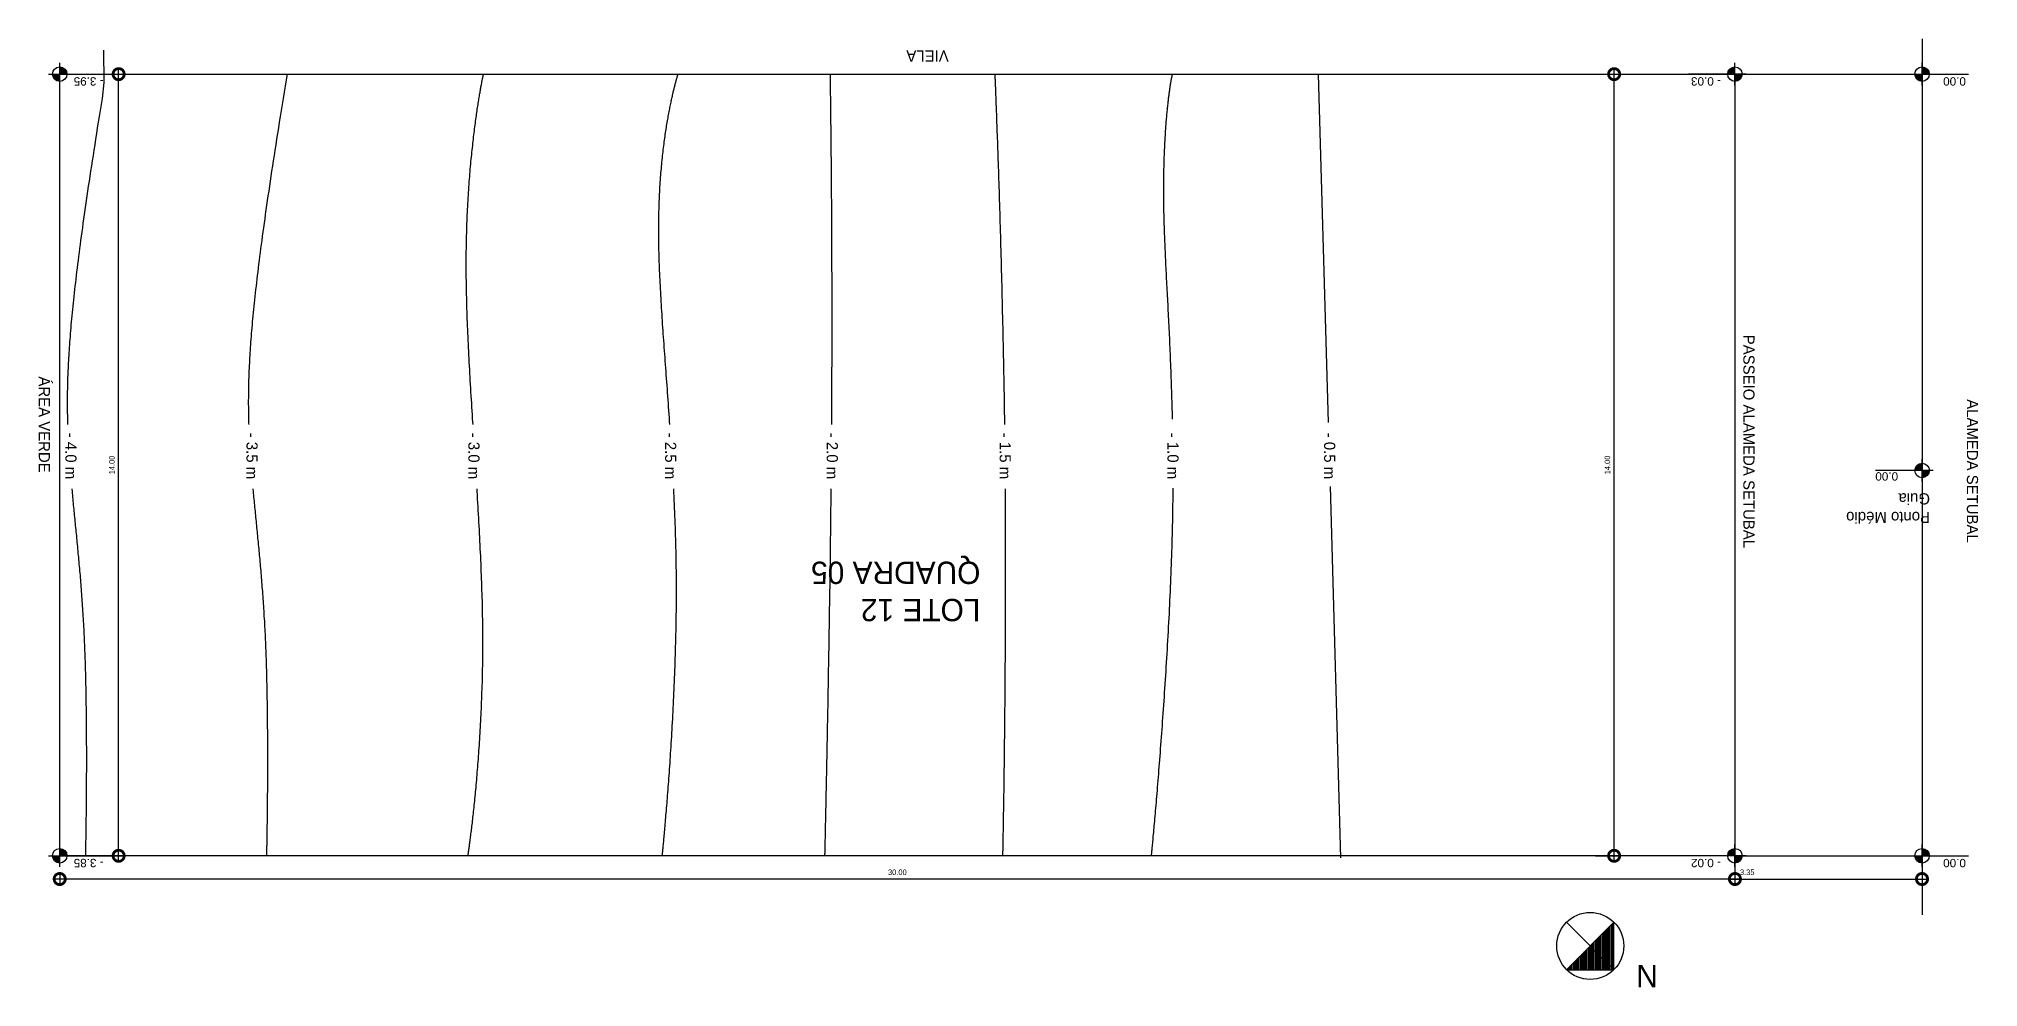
# Model space of a CAD drawing. Header units: millimetres. Extents: x 92.2 to 172.4, y 6.8 to 63.1.
# Drawn here: x 129.86 to 164.59, y 46.14 to 63.12 of the extents above; entities that cross this region are included whole.
import ezdxf

# ---------------------------------------------------------------- set-up
doc = ezdxf.new("R2010")
doc.units = ezdxf.units.MM
doc.linetypes.add('LIN0', pattern=[0])
for name, color, linetype in [('COTA', 2, 'Continuous'), ('COTAS', 1, 'Continuous'), ('HATCH', 7, 'LIN0'), ('pisos ext', 1, 'Continuous'), ('TERRENO', 4, 'Continuous'), ('Texto', 7, 'Continuous')]:
    doc.layers.add(name, color=color, linetype=linetype)
doc.styles.add('ROMANS', font='C-ACENTO.SHX')
doc.dimstyles.new('EXEC 100', dxfattribs={"dimscale": 0, "dimtxt": 0.1, "dimasz": 0.4, "dimexe": 0.1, "dimexo": 0.1, "dimgap": 0.05, "dimtad": 0, "dimzin": 1, "dimdsep": 46, "dimtxsty": 'ROMANS', "dimblk1": 'DOTSMALL', "dimblk2": 'DOTSMALL', "dimsah": 1, "dimcen": 0.12, "dimdle": 0.1, "dimclrd": 1, "dimclre": 1, "dimclrt": 2, "dimadec": 0, "dimazin": 0, "dimtfac": 0.15, "dimtofl": 0, "dimtmove": 0, "dimatfit": 3, "dimldrblk": 'DOTSMALL', "dimfxl": 1, "dimtvp": 1.2, "dimtolj": 1, "dimtzin": 1, "dimarcsym": 0})

msp = doc.modelspace()

# ---------------------------------------------------------------- texts
at = {"layer": 'COTAS', "linetype": 'Continuous', "char_height": 0.15, "rotation": 180}
for s, insert, width, attachment_point in [('{\\fArial|b0|i0|c0|p34;- 3.95}', (131.023, 62.284), 0.6716, 1), ('{\\fArial|b0|i0|c0|p34;- 0.03}', (159.45, 62.284), 0.6716, 3), ('{\\fArial|b0|i0|c0|p34;0.00}', (164.373, 62.284), 0.6716, 1), ('{\\fArial|b0|i0|c0|p34;   0.00}', (163.333, 55.209), 2.1511, 1), ('{\\fArial|b0|i0|c0|p34;- 3.85}', (131.023, 48.284), 0.6716, 1), ('{\\fArial|b0|i0|c0|p34;- 0.02}', (159.45, 48.284), 0.6716, 3), ('{\\fArial|b0|i0|c0|p34;0.00}', (164.373, 48.284), 0.6716, 1)]:
    msp.add_mtext(s, dxfattribs=dict(at, insert=insert, width=width, attachment_point=attachment_point))
at = {"layer": 'Texto', "linetype": 'Continuous', "attachment_point": 1}
for s, insert, char_height, width, rotation in [('{\\fZapfHumnst BT|b0|i0|c0|p34;VIELA}', (146.157, 62.713), 0.2, 11.1941, 180), ('{\\fZapfHumnst BT|b0|i0|c0|p34;PASSEIO ALAMEDA SETUBAL}', (160.587, 57.821), 0.2, 11.1941, 270), ('{\\fZapfHumnst BT|b0|i0|c0|p34;ÁREA VERDE}', (130.062, 57.075), 0.2, 11.1941, 270), ('{\\fZapfHumnst BT|b0|i0|c0|p34;ALAMEDA SETUBAL}', (164.59, 56.667), 0.2, 11.1941, 270), ('{\\fZapfHumnst BT|b0|i0|c0|p34;- 4.0 m}', (130.538, 56.067), 0.2, 11.1941, 270), ('{\\fZapfHumnst BT|b0|i0|c0|p34;- 3.5 m}', (133.781, 56.067), 0.2, 11.1941, 270), ('{\\fZapfHumnst BT|b0|i0|c0|p34;- 3.0 m}', (137.755, 56.067), 0.2, 11.1941, 270), ('{\\fZapfHumnst BT|b0|i0|c0|p34;- 2.5 m}', (141.278, 56.067), 0.2, 11.1941, 270), ('{\\fZapfHumnst BT|b0|i0|c0|p34;- 2.0 m}', (144.172, 56.067), 0.2, 11.1941, 270), ('{\\fZapfHumnst BT|b0|i0|c0|p34;- 1.5 m}', (147.269, 56.067), 0.2, 11.1941, 270), ('{\\fZapfHumnst BT|b0|i0|c0|p34;- 1.0 m}', (150.274, 56.067), 0.2, 11.1941, 270), ('{\\fZapfHumnst BT|b0|i0|c0|p34;- 0.5 m}', (153.079, 56.067), 0.2, 11.1941, 270), ('{\\fZapfHumnst BT|b0|i0|c0|p34;Ponto Médio\\PGuia}', (163.73, 54.449), 0.2, 2.0352, 180), ('{\\fZapfHumnst BT|b0|i0|c0|p34;LOTE 12\\PQUADRA 05}', (146.724, 52.691), 0.4, 3.71303, 180), ('{\\fZapfHumnst BT|b0|i0|c0|p34;N}', (158.855, 46.135), 0.4, 3.71303, 180)]:
    msp.add_mtext(s, dxfattribs=dict(at, insert=insert, char_height=char_height, width=width, rotation=rotation))

# ---------------------------------------------------------------- blocks, each defined once
blk = doc.blocks.new('_DOTSMALL')
at = {"color": 0, "linetype": 'ByBlock', "const_width": 0.5}
blk.add_lwpolyline([(-0.0625, 0, 1), (0.0625, 0, 1)], format="xyb", close=True, dxfattribs=at)
blk = doc.blocks.new('*D15')
at = {"layer": 'COTA', "color": 1, "linetype": 'Continuous', "lineweight": -2, "transparency": 16777216}
for p, q in [((160.237, 48.389), (160.237, 47.973)), ((160.337, 48.073), (130.137, 48.073)), ((130.237, 48.189), (130.237, 47.973))]:
    blk.add_line(p, q, dxfattribs=at)
at = {"layer": 'Defpoints', "color": 0, "linetype": 'Continuous', "transparency": 16777216}
for p in [(130.237, 48.289), (160.237, 48.489), (130.237, 48.073)]:
    blk.add_point(p, dxfattribs=at)
at = {"layer": 'COTA', "color": 1, "linetype": 'Continuous', "lineweight": -2, "transparency": 16777216, "xscale": 0.4, "yscale": 0.4, "zscale": 0.4, "rotation": 180}
blk.add_blockref('_DOTSMALL', (130.237, 48.073), dxfattribs=at)
at = {"layer": 'COTA', "color": 1, "linetype": 'Continuous', "lineweight": -2, "transparency": 16777216, "xscale": 0.4, "yscale": 0.4, "zscale": 0.4}
blk.add_blockref('_DOTSMALL', (160.237, 48.073), dxfattribs=at)
at = {"layer": 'COTA', "color": 2, "linetype": 'Continuous', "transparency": 16777216, "insert": (145.237, 48.193), "char_height": 0.1, "attachment_point": 5, "style": 'ROMANS'}
blk.add_mtext('\\A1;30.00', dxfattribs=at)
blk = doc.blocks.new('*D16')
at = {"layer": 'COTA', "color": 1, "linetype": 'Continuous', "lineweight": -2, "transparency": 16777216}
for p, q in [((131.292, 48.389), (131.292, 62.589)), ((130.337, 62.489), (131.392, 62.489)), ((130.337, 48.489), (131.392, 48.489))]:
    blk.add_line(p, q, dxfattribs=at)
at = {"layer": 'Defpoints', "color": 0, "linetype": 'Continuous', "transparency": 16777216}
for p in [(130.237, 62.489), (131.292, 62.489), (130.237, 48.489)]:
    blk.add_point(p, dxfattribs=at)
at = {"layer": 'COTA', "color": 1, "linetype": 'Continuous', "lineweight": -2, "transparency": 16777216, "xscale": 0.4, "yscale": 0.4, "zscale": 0.4}
for p, rotation in [((131.292, 62.489), 90), ((131.292, 48.489), 270)]:
    blk.add_blockref('_DOTSMALL', p, dxfattribs=dict(at, rotation=rotation))
at = {"layer": 'COTA', "color": 2, "linetype": 'Continuous', "transparency": 16777216, "insert": (131.172, 55.489), "char_height": 0.1, "attachment_point": 5, "rotation": 90, "style": 'ROMANS'}
blk.add_mtext('\\A1;14.00', dxfattribs=at)
blk = doc.blocks.new('*D17')
at = {"layer": 'Defpoints', "color": 0, "linetype": 'Continuous', "transparency": 16777216}
for p in [(160.237, 48.489), (163.587, 48.489), (163.587, 48.073)]:
    blk.add_point(p, dxfattribs=at)
at = {"layer": 'HATCH', "color": 1, "linetype": 'Continuous', "lineweight": -2, "transparency": 16777216}
for p, q in [((160.237, 48.389), (160.237, 47.973)), ((163.587, 48.389), (163.587, 47.973)), ((160.137, 48.073), (163.687, 48.073))]:
    blk.add_line(p, q, dxfattribs=at)
at = {"layer": 'HATCH', "color": 1, "linetype": 'Continuous', "lineweight": -2, "transparency": 16777216, "xscale": 0.4, "yscale": 0.4, "zscale": 0.4, "rotation": 180}
blk.add_blockref('_DOTSMALL', (160.237, 48.073), dxfattribs=at)
at = {"layer": 'HATCH', "color": 1, "linetype": 'Continuous', "lineweight": -2, "transparency": 16777216, "xscale": 0.4, "yscale": 0.4, "zscale": 0.4}
blk.add_blockref('_DOTSMALL', (163.587, 48.073), dxfattribs=at)
at = {"layer": 'HATCH', "color": 2, "linetype": 'Continuous', "transparency": 16777216, "insert": (160.457, 48.193), "char_height": 0.1, "attachment_point": 5, "style": 'ROMANS'}
blk.add_mtext('\\A1;3.35', dxfattribs=at)
blk = doc.blocks.new('*D18')
at = {"layer": 'COTA', "color": 1, "linetype": 'Continuous', "lineweight": -2, "transparency": 16777216}
for p, q in [((158.073, 48.389), (158.073, 62.589)), ((157.737, 62.489), (158.173, 62.489)), ((157.737, 48.489), (158.173, 48.489))]:
    blk.add_line(p, q, dxfattribs=at)
at = {"layer": 'Defpoints', "color": 0, "linetype": 'Continuous', "transparency": 16777216}
for p in [(157.637, 62.489), (158.073, 62.489), (157.637, 48.489)]:
    blk.add_point(p, dxfattribs=at)
at = {"layer": 'COTA', "color": 1, "linetype": 'Continuous', "lineweight": -2, "transparency": 16777216, "xscale": 0.4, "yscale": 0.4, "zscale": 0.4}
for p, rotation in [((158.073, 62.489), 90), ((158.073, 48.489), 270)]:
    blk.add_blockref('_DOTSMALL', p, dxfattribs=dict(at, rotation=rotation))
at = {"layer": 'COTA', "color": 2, "linetype": 'Continuous', "transparency": 16777216, "insert": (157.953, 55.489), "char_height": 0.1, "attachment_point": 5, "rotation": 90, "style": 'ROMANS'}
blk.add_mtext('\\A1;14.00', dxfattribs=at)

# ---------------------------------------------------------------- dimensions: what is measured, and where the dimension line sits
at = {"layer": 'COTA', "linetype": 'Continuous'}
for base, p1, p2, angle, picture, middle in [((131.292, 62.489), (130.237, 48.489), (130.237, 62.489), 270, '*D16', (131.292, 55.489)), ((130.237, 48.073), (160.237, 48.489), (130.237, 48.289), 180, '*D15', (145.237, 48.073))]:
    dim = msp.add_linear_dim(base=base, p1=p1, p2=p2, angle=angle, dimstyle='EXEC 100', override={"dimscale": 1}, dxfattribs=at)
    dim.commit()
    dim.dimension.update_dxf_attribs({"geometry": picture, "text_midpoint": middle, "dimtype": 160})
dim = msp.add_linear_dim(base=(158.073, 62.489), p1=(157.637, 48.489), p2=(157.637, 62.489), angle=270, dimstyle='EXEC 100', override={"dimscale": 1}, dxfattribs=at)
dim.commit()
dim.dimension.update_dxf_attribs({"geometry": '*D18', "text_midpoint": (157.953, 55.489)})
at = {"layer": 'HATCH', "linetype": 'Continuous'}
dim = msp.add_linear_dim(base=(163.587, 48.073), p1=(160.237, 48.489), p2=(163.587, 48.489), angle=180, dimstyle='EXEC 100', override={"dimscale": 1, "dimtmove": 1}, dxfattribs=at)
dim.commit()
dim.dimension.update_dxf_attribs({"geometry": '*D17', "text_midpoint": (160.457, 48.073), "dimtype": 160})

# ---------------------------------------------------------------- hatches: boundary and pattern name
h = msp.add_hatch()
h.set_pattern_fill('ANSI31', color=256, scale=0.2, angle=225, style=0)
h.set_pattern_definition([(270, (401.318058, 23.871828), (0.025, -7e-18), [])])
h.paths.add_polyline_path([(157.221, 46.449), (158.07, 46.449), (157.645, 46.874)])
h.paths.add_polyline_path([(158.07, 46.449), (158.07, 47.298), (157.645, 46.874)])
at = {"layer": 'COTAS', "linetype": 'Continuous'}
h = msp.add_hatch(color=7, dxfattribs=at)
h.paths.add_polyline_path([(130.237, 62.359, -0.414214), (130.107, 62.489), (130.237, 62.489)])
h.paths.add_polyline_path([(130.367, 62.489), (130.237, 62.489), (130.237, 62.619, -0.414214)])
h = msp.add_hatch(color=7, dxfattribs=at)
h.paths.add_polyline_path([(160.237, 62.359, 0.414214), (160.367, 62.489), (160.237, 62.489)])
h.paths.add_polyline_path([(160.107, 62.489), (160.237, 62.489), (160.237, 62.619, 0.414214)])
h = msp.add_hatch(color=7, dxfattribs=at)
h.paths.add_polyline_path([(163.587, 62.359, -0.414214), (163.457, 62.489), (163.587, 62.489)])
h.paths.add_polyline_path([(163.717, 62.489), (163.587, 62.489), (163.587, 62.619, -0.414214)])
h = msp.add_hatch(color=7, dxfattribs=at)
h.paths.add_polyline_path([(163.588, 55.26, 0.414214), (163.718, 55.39), (163.588, 55.39)])
h.paths.add_polyline_path([(163.458, 55.39), (163.588, 55.39), (163.588, 55.52, 0.414214)])
h = msp.add_hatch(color=7, dxfattribs=at)
h.paths.add_polyline_path([(130.237, 48.359, -0.414214), (130.107, 48.489), (130.237, 48.489)])
h.paths.add_polyline_path([(130.367, 48.489), (130.237, 48.489), (130.237, 48.619, -0.414214)])
h = msp.add_hatch(color=7, dxfattribs=at)
h.paths.add_polyline_path([(160.237, 48.359, 0.414214), (160.367, 48.489), (160.237, 48.489)])
h.paths.add_polyline_path([(160.107, 48.489), (160.237, 48.489), (160.237, 48.619, 0.414214)])
h = msp.add_hatch(color=7, dxfattribs=at)
h.paths.add_polyline_path([(163.587, 48.359, -0.414214), (163.457, 48.489), (163.587, 48.489)])
h.paths.add_polyline_path([(163.717, 48.489), (163.587, 48.489), (163.587, 48.619, -0.414214)])

# ---------------------------------------------------------------- linework, layer by layer
for p, q in [((130.237, 62.489), (130.237, 62.689)), ((160.237, 62.489), (160.237, 62.689)), ((163.587, 62.489), (163.587, 62.689)), ((130.037, 62.489), (131.069, 62.489)), ((130.237, 62.289), (130.237, 62.489)), ((160.437, 62.489), (159.405, 62.489)), ((160.237, 62.289), (160.237, 62.489)), ((163.387, 62.489), (164.419, 62.489)), ((163.587, 62.289), (163.587, 62.489)), ((163.588, 55.39), (163.588, 55.59)), ((163.788, 55.39), (162.756, 55.39)), ((163.588, 55.19), (163.588, 55.39)), ((130.237, 48.489), (130.237, 48.689)), ((160.237, 48.489), (160.237, 48.689)), ((163.587, 48.489), (163.587, 48.689)), ((130.037, 48.489), (131.069, 48.489)), ((130.237, 48.289), (130.237, 48.489)), ((160.437, 48.489), (159.405, 48.489)), ((160.237, 48.289), (160.237, 48.489)), ((163.387, 48.489), (164.419, 48.489)), ((163.587, 48.289), (163.587, 48.489))]:
    msp.add_line(p, q, dxfattribs=at)
at = {"layer": 'COTAS', "color": 1, "linetype": 'Continuous'}
for centre in [(130.237, 62.489), (160.237, 62.489), (163.587, 62.489), (163.588, 55.39), (130.237, 48.489), (160.237, 48.489), (163.587, 48.489)]:
    msp.add_circle(centre, 0.13, dxfattribs=at)
at = {"layer": 'HATCH', "linetype": 'Continuous'}
for points in [[(130.384, 56.213), (130.383, 56.236), (130.382, 56.273), (130.381, 56.31), (130.38, 56.347), (130.38, 56.384), (130.379, 56.421), (130.379, 56.459), (130.378, 56.496), (130.378, 56.534), (130.378, 56.573), (130.378, 56.611), (130.378, 56.65), (130.378, 56.688), (130.378, 56.728), (130.378, 56.767), (130.379, 56.807), (130.38, 56.847), (130.38, 56.888), (130.381, 56.928), (130.382, 56.969), (130.383, 57.011), (130.385, 57.053), (130.386, 57.095), (130.388, 57.138), (130.39, 57.181), (130.392, 57.225), (130.394, 57.269), (130.396, 57.314), (130.398, 57.359), (130.401, 57.405), (130.403, 57.451), (130.406, 57.498), (130.409, 57.545), (130.413, 57.593), (130.416, 57.641), (130.419, 57.69), (130.423, 57.74), (130.427, 57.79), (130.431, 57.841), (130.435, 57.893), (130.44, 57.945), (130.444, 57.998), (130.449, 58.051), (130.454, 58.106), (130.459, 58.161), (130.465, 58.217), (130.47, 58.273), (130.476, 58.331), (130.482, 58.389), (130.488, 58.448), (130.495, 58.507), (130.501, 58.568), (130.508, 58.629), (130.515, 58.692), (130.523, 58.755), (130.53, 58.819), (130.538, 58.884), (130.546, 58.95), (130.554, 59.016), (130.562, 59.084), (130.571, 59.153), (130.58, 59.223), (130.589, 59.293), (130.598, 59.365), (130.608, 59.438), (130.617, 59.511), (130.628, 59.586), (130.638, 59.662), (130.648, 59.739), (130.659, 59.817), (130.67, 59.896), (130.682, 59.976), (130.693, 60.058), (130.705, 60.14), (130.717, 60.224), (130.73, 60.309), (130.742, 60.395), (130.755, 60.482), (130.768, 60.571), (130.782, 60.66), (130.796, 60.751), (130.81, 60.844), (130.824, 60.937), (130.839, 61.032), (130.853, 61.128), (130.869, 61.225), (130.884, 61.324), (130.9, 61.424), (130.916, 61.526), (130.932, 61.629), (130.949, 61.733), (130.966, 61.839), (130.983, 61.946), (131.001, 62.054), (131.033, 62.338), (131.028, 62.916)], [(133.627, 56.213), (133.626, 56.236), (133.625, 56.273), (133.624, 56.31), (133.623, 56.347), (133.622, 56.384), (133.622, 56.421), (133.621, 56.459), (133.621, 56.496), (133.621, 56.534), (133.62, 56.573), (133.62, 56.611), (133.62, 56.65), (133.621, 56.688), (133.621, 56.728), (133.621, 56.767), (133.622, 56.807), (133.622, 56.847), (133.623, 56.888), (133.624, 56.928), (133.625, 56.969), (133.626, 57.011), (133.628, 57.053), (133.629, 57.095), (133.631, 57.138), (133.632, 57.181), (133.634, 57.225), (133.636, 57.269), (133.639, 57.314), (133.641, 57.359), (133.644, 57.405), (133.646, 57.451), (133.649, 57.498), (133.652, 57.545), (133.655, 57.593), (133.659, 57.641), (133.662, 57.69), (133.666, 57.74), (133.67, 57.79), (133.674, 57.841), (133.678, 57.893), (133.683, 57.945), (133.687, 57.998), (133.692, 58.051), (133.697, 58.106), (133.702, 58.161), (133.708, 58.217), (133.713, 58.273), (133.719, 58.331), (133.725, 58.389), (133.731, 58.448), (133.738, 58.507), (133.744, 58.568), (133.751, 58.629), (133.758, 58.692), (133.765, 58.755), (133.773, 58.819), (133.781, 58.884), (133.788, 58.95), (133.797, 59.016), (133.805, 59.084), (133.814, 59.153), (133.822, 59.223), (133.832, 59.293), (133.841, 59.365), (133.85, 59.438), (133.86, 59.511), (133.87, 59.586), (133.881, 59.662), (133.891, 59.739), (133.902, 59.817), (133.913, 59.896), (133.924, 59.976), (133.936, 60.058), (133.948, 60.14), (133.96, 60.224), (133.972, 60.309), (133.985, 60.395), (133.998, 60.482), (134.011, 60.571), (134.025, 60.66), (134.038, 60.751), (134.052, 60.844), (134.067, 60.937), (134.081, 61.032), (134.096, 61.128), (134.111, 61.225), (134.127, 61.324), (134.143, 61.424), (134.159, 61.526), (134.175, 61.629), (134.192, 61.733), (134.209, 61.839), (134.226, 61.946), (134.244, 62.054), (134.261, 62.164), (134.28, 62.276), (134.298, 62.389), (134.315, 62.489)], [(137.638, 56.213), (137.635, 56.254), (137.631, 56.322), (137.626, 56.39), (137.622, 56.458), (137.618, 56.526), (137.614, 56.594), (137.61, 56.661), (137.606, 56.729), (137.602, 56.796), (137.598, 56.863), (137.594, 56.93), (137.59, 56.997), (137.586, 57.064), (137.582, 57.131), (137.579, 57.197), (137.575, 57.263), (137.572, 57.329), (137.568, 57.395), (137.565, 57.461), (137.562, 57.526), (137.558, 57.591), (137.555, 57.657), (137.552, 57.721), (137.549, 57.786), (137.547, 57.85), (137.544, 57.914), (137.541, 57.978), (137.539, 58.042), (137.536, 58.105), (137.534, 58.168), (137.532, 58.231), (137.53, 58.294), (137.528, 58.356), (137.526, 58.418), (137.525, 58.48), (137.523, 58.541), (137.522, 58.603), (137.521, 58.663), (137.52, 58.724), (137.519, 58.784), (137.518, 58.844), (137.518, 58.904), (137.517, 58.963), (137.517, 59.022), (137.517, 59.08), (137.517, 59.138), (137.517, 59.196), (137.518, 59.254), (137.518, 59.311), (137.519, 59.368), (137.52, 59.424), (137.521, 59.48), (137.522, 59.535), (137.523, 59.591), (137.525, 59.645), (137.526, 59.7), (137.528, 59.754), (137.53, 59.807), (137.532, 59.861), (137.534, 59.914), (137.536, 59.966), (137.539, 60.018), (137.541, 60.069), (137.544, 60.121), (137.547, 60.171), (137.55, 60.222), (137.552, 60.271), (137.555, 60.321), (137.559, 60.37), (137.562, 60.418), (137.565, 60.466), (137.568, 60.514), (137.572, 60.561), (137.575, 60.608), (137.579, 60.654), (137.583, 60.7), (137.587, 60.745), (137.59, 60.79), (137.594, 60.834), (137.598, 60.878), (137.602, 60.921), (137.606, 60.964), (137.61, 61.006), (137.615, 61.048), (137.619, 61.089), (137.623, 61.13), (137.627, 61.17), (137.632, 61.21), (137.636, 61.249), (137.64, 61.288), (137.645, 61.326), (137.649, 61.364), (137.654, 61.401), (137.658, 61.437), (137.662, 61.473), (137.667, 61.509), (137.671, 61.544), (137.676, 61.578), (137.68, 61.612), (137.685, 61.645), (137.689, 61.678), (137.694, 61.71), (137.698, 61.741), (137.702, 61.772), (137.707, 61.802), (137.711, 61.832), (137.715, 61.861), (137.72, 61.89), (137.724, 61.918), (137.728, 61.945), (137.732, 61.972), (137.736, 61.998), (137.741, 62.023), (137.745, 62.048), (137.749, 62.072), (137.752, 62.096), (137.756, 62.119), (137.76, 62.141), (137.764, 62.163), (137.767, 62.184), (137.771, 62.204), (137.774, 62.224), (137.778, 62.243), (137.781, 62.262), (137.784, 62.279), (137.788, 62.296), (137.791, 62.313), (137.794, 62.329), (137.796, 62.344), (137.799, 62.358), (137.802, 62.372), (137.804, 62.385), (137.807, 62.397), (137.809, 62.409), (137.811, 62.42), (137.813, 62.43), (137.815, 62.439), (137.817, 62.448), (137.818, 62.456), (137.82, 62.463), (137.821, 62.47), (137.823, 62.476), (137.824, 62.481), (137.824, 62.485), (137.825, 62.489)], [(141.163, 56.213), (141.159, 56.269), (141.155, 56.335), (141.15, 56.4), (141.146, 56.465), (141.141, 56.53), (141.136, 56.594), (141.132, 56.658), (141.127, 56.722), (141.122, 56.786), (141.118, 56.85), (141.113, 56.913), (141.108, 56.976), (141.104, 57.039), (141.099, 57.102), (141.095, 57.165), (141.09, 57.227), (141.086, 57.289), (141.081, 57.351), (141.077, 57.412), (141.072, 57.473), (141.068, 57.534), (141.063, 57.595), (141.059, 57.656), (141.055, 57.716), (141.05, 57.776), (141.046, 57.835), (141.042, 57.895), (141.038, 57.954), (141.034, 58.013), (141.03, 58.072), (141.026, 58.13), (141.023, 58.188), (141.019, 58.246), (141.015, 58.303), (141.012, 58.36), (141.009, 58.417), (141.005, 58.474), (141.002, 58.53), (140.999, 58.586), (140.996, 58.642), (140.993, 58.697), (140.99, 58.753), (140.988, 58.807), (140.985, 58.862), (140.983, 58.916), (140.98, 58.97), (140.978, 59.023), (140.976, 59.077), (140.974, 59.13), (140.972, 59.182), (140.971, 59.234), (140.969, 59.286), (140.968, 59.338), (140.967, 59.389), (140.966, 59.44), (140.965, 59.49), (140.964, 59.541), (140.964, 59.59), (140.964, 59.64), (140.963, 59.689), (140.963, 59.738), (140.964, 59.786), (140.964, 59.834), (140.965, 59.882), (140.965, 59.929), (140.966, 59.976), (140.967, 60.023), (140.969, 60.069), (140.97, 60.115), (140.971, 60.161), (140.973, 60.206), (140.975, 60.25), (140.977, 60.295), (140.979, 60.339), (140.981, 60.382), (140.984, 60.426), (140.986, 60.468), (140.989, 60.511), (140.992, 60.553), (140.995, 60.594), (140.998, 60.636), (141.001, 60.677), (141.004, 60.717), (141.008, 60.757), (141.011, 60.797), (141.015, 60.836), (141.018, 60.875), (141.022, 60.913), (141.026, 60.951), (141.03, 60.989), (141.034, 61.026), (141.038, 61.063), (141.042, 61.099), (141.046, 61.135), (141.05, 61.171), (141.055, 61.206), (141.059, 61.24), (141.064, 61.275), (141.068, 61.309), (141.073, 61.342), (141.077, 61.375), (141.082, 61.407), (141.087, 61.439), (141.092, 61.471), (141.096, 61.502), (141.101, 61.533), (141.106, 61.563), (141.111, 61.593), (141.116, 61.623), (141.121, 61.652), (141.126, 61.68), (141.131, 61.708), (141.135, 61.736), (141.14, 61.763), (141.145, 61.79), (141.15, 61.816), (141.155, 61.842), (141.16, 61.867), (141.165, 61.892), (141.17, 61.916), (141.175, 61.94), (141.179, 61.964), (141.184, 61.987), (141.189, 62.009), (141.194, 62.031), (141.198, 62.053), (141.203, 62.074), (141.208, 62.094), (141.212, 62.114), (141.217, 62.134), (141.221, 62.153), (141.225, 62.172), (141.23, 62.19), (141.234, 62.207), (141.238, 62.224), (141.242, 62.241), (141.246, 62.257), (141.25, 62.273), (141.254, 62.288), (141.258, 62.302), (141.261, 62.317), (141.265, 62.33), (141.268, 62.343), (141.272, 62.356), (141.275, 62.368), (141.278, 62.379), (141.281, 62.39), (141.284, 62.401), (141.287, 62.411), (141.289, 62.42), (141.292, 62.429), (141.294, 62.438), (141.297, 62.445), (141.299, 62.453), (141.301, 62.46), (141.303, 62.466), (141.304, 62.471), (141.306, 62.477), (141.307, 62.481), (141.309, 62.485), (141.31, 62.489)], [(144.062, 56.213), (144.062, 56.278), (144.063, 56.381), (144.063, 56.485), (144.064, 56.587), (144.064, 56.69), (144.065, 56.792), (144.065, 56.893), (144.066, 56.994), (144.066, 57.095), (144.066, 57.195), (144.067, 57.295), (144.067, 57.394), (144.067, 57.493), (144.067, 57.591), (144.067, 57.688), (144.067, 57.785), (144.068, 57.882), (144.068, 57.978), (144.068, 58.073), (144.068, 58.168), (144.068, 58.262), (144.067, 58.355), (144.067, 58.448), (144.067, 58.54), (144.067, 58.631), (144.067, 58.722), (144.067, 58.812), (144.067, 58.901), (144.066, 58.989), (144.066, 59.077), (144.066, 59.164), (144.065, 59.25), (144.065, 59.335), (144.065, 59.42), (144.064, 59.503), (144.064, 59.586), (144.064, 59.668), (144.063, 59.749), (144.063, 59.83), (144.062, 59.909), (144.062, 59.987), (144.061, 60.065), (144.061, 60.141), (144.061, 60.217), (144.06, 60.291), (144.06, 60.365), (144.059, 60.438), (144.058, 60.509), (144.058, 60.58), (144.057, 60.649), (144.057, 60.718), (144.056, 60.785), (144.056, 60.852), (144.055, 60.917), (144.055, 60.981), (144.054, 61.044), (144.053, 61.106), (144.053, 61.167), (144.052, 61.226), (144.052, 61.285), (144.051, 61.342), (144.051, 61.398), (144.05, 61.452), (144.049, 61.506), (144.049, 61.558), (144.048, 61.609), (144.048, 61.659), (144.047, 61.707), (144.047, 61.754), (144.046, 61.8), (144.046, 61.845), (144.045, 61.888), (144.045, 61.929), (144.044, 61.97), (144.044, 62.009), (144.043, 62.046), (144.043, 62.082), (144.042, 62.117), (144.042, 62.15), (144.041, 62.182), (144.041, 62.212), (144.041, 62.241), (144.04, 62.268), (144.04, 62.294), (144.039, 62.319), (144.039, 62.341), (144.039, 62.362), (144.039, 62.382), (144.038, 62.4), (144.038, 62.416), (144.038, 62.431), (144.038, 62.444), (144.037, 62.455), (144.037, 62.465), (144.037, 62.473), (144.037, 62.48), (144.037, 62.485), (144.037, 62.488), (144.037, 62.489)], [(147.161, 56.213), (147.16, 56.23), (147.159, 56.333), (147.157, 56.436), (147.156, 56.538), (147.154, 56.641), (147.153, 56.743), (147.151, 56.844), (147.149, 56.946), (147.148, 57.047), (147.146, 57.148), (147.144, 57.248), (147.142, 57.348), (147.14, 57.448), (147.138, 57.547), (147.136, 57.646), (147.134, 57.744), (147.132, 57.842), (147.13, 57.94), (147.128, 58.037), (147.126, 58.133), (147.123, 58.229), (147.121, 58.324), (147.119, 58.419), (147.117, 58.513), (147.114, 58.606), (147.112, 58.699), (147.11, 58.791), (147.107, 58.883), (147.105, 58.974), (147.103, 59.064), (147.1, 59.153), (147.098, 59.242), (147.095, 59.33), (147.093, 59.417), (147.091, 59.503), (147.088, 59.588), (147.086, 59.673), (147.083, 59.756), (147.081, 59.839), (147.078, 59.921), (147.076, 60.002), (147.073, 60.082), (147.071, 60.161), (147.069, 60.239), (147.066, 60.317), (147.064, 60.393), (147.061, 60.468), (147.059, 60.542), (147.057, 60.615), (147.054, 60.687), (147.052, 60.757), (147.05, 60.827), (147.047, 60.896), (147.045, 60.963), (147.043, 61.029), (147.04, 61.094), (147.038, 61.158), (147.036, 61.22), (147.034, 61.281), (147.032, 61.341), (147.03, 61.4), (147.027, 61.457), (147.025, 61.513), (147.023, 61.568), (147.021, 61.621), (147.02, 61.673), (147.018, 61.723), (147.016, 61.772), (147.014, 61.82), (147.012, 61.866), (147.011, 61.911), (147.009, 61.954), (147.007, 61.995), (147.006, 62.036), (147.004, 62.074), (147.003, 62.111), (147.001, 62.146), (147, 62.18), (146.999, 62.212), (146.998, 62.242), (146.996, 62.271), (146.995, 62.298), (146.994, 62.324), (146.993, 62.347), (146.992, 62.369), (146.992, 62.389), (146.991, 62.408), (146.99, 62.424), (146.99, 62.439), (146.989, 62.452), (146.989, 62.463), (146.988, 62.472), (146.988, 62.479), (146.988, 62.484), (146.987, 62.487), (146.987, 62.489)], [(150.165, 56.307), (150.164, 56.366), (150.162, 56.431), (150.161, 56.495), (150.159, 56.559), (150.157, 56.623), (150.155, 56.686), (150.153, 56.749), (150.151, 56.811), (150.149, 56.873), (150.147, 56.935), (150.145, 56.996), (150.143, 57.057), (150.141, 57.118), (150.138, 57.178), (150.136, 57.238), (150.134, 57.298), (150.131, 57.357), (150.129, 57.415), (150.126, 57.474), (150.124, 57.532), (150.121, 57.59), (150.119, 57.647), (150.116, 57.704), (150.114, 57.761), (150.111, 57.817), (150.108, 57.873), (150.106, 57.929), (150.103, 57.984), (150.1, 58.039), (150.097, 58.094), (150.095, 58.148), (150.092, 58.202), (150.089, 58.256), (150.087, 58.309), (150.084, 58.362), (150.081, 58.415), (150.079, 58.467), (150.076, 58.519), (150.073, 58.571), (150.071, 58.622), (150.068, 58.673), (150.065, 58.724), (150.063, 58.774), (150.06, 58.824), (150.058, 58.874), (150.055, 58.923), (150.053, 58.972), (150.05, 59.021), (150.048, 59.069), (150.046, 59.117), (150.043, 59.165), (150.041, 59.212), (150.039, 59.26), (150.037, 59.306), (150.035, 59.353), (150.033, 59.399), (150.031, 59.445), (150.029, 59.491), (150.027, 59.536), (150.025, 59.581), (150.024, 59.626), (150.022, 59.67), (150.02, 59.714), (150.019, 59.758), (150.017, 59.802), (150.016, 59.845), (150.015, 59.888), (150.014, 59.931), (150.013, 59.973), (150.012, 60.015), (150.011, 60.057), (150.01, 60.098), (150.01, 60.14), (150.009, 60.181), (150.008, 60.221), (150.008, 60.262), (150.008, 60.302), (150.008, 60.341), (150.008, 60.381), (150.008, 60.42), (150.008, 60.459), (150.008, 60.497), (150.008, 60.536), (150.008, 60.574), (150.009, 60.611), (150.009, 60.649), (150.01, 60.686), (150.01, 60.722), (150.011, 60.759), (150.012, 60.795), (150.013, 60.831), (150.014, 60.866), (150.015, 60.901), (150.016, 60.936), (150.017, 60.97), (150.018, 61.004), (150.019, 61.038), (150.021, 61.072), (150.022, 61.105), (150.023, 61.138), (150.025, 61.17), (150.026, 61.202), (150.028, 61.234), (150.03, 61.265), (150.031, 61.296), (150.033, 61.327), (150.035, 61.358), (150.037, 61.388), (150.038, 61.417), (150.04, 61.447), (150.042, 61.476), (150.044, 61.504), (150.046, 61.532), (150.048, 61.56), (150.05, 61.588), (150.052, 61.615), (150.054, 61.642), (150.057, 61.668), (150.059, 61.694), (150.061, 61.72), (150.063, 61.745), (150.065, 61.77), (150.068, 61.794), (150.07, 61.819), (150.072, 61.842), (150.074, 61.866), (150.077, 61.889), (150.079, 61.911), (150.081, 61.933), (150.084, 61.955), (150.086, 61.977), (150.088, 61.998), (150.091, 62.018), (150.093, 62.038), (150.095, 62.058), (150.098, 62.077), (150.1, 62.096), (150.103, 62.115), (150.105, 62.133), (150.107, 62.151), (150.109, 62.168), (150.112, 62.185), (150.114, 62.202), (150.116, 62.218), (150.119, 62.233), (150.121, 62.249), (150.123, 62.263), (150.125, 62.278), (150.127, 62.292), (150.129, 62.305), (150.131, 62.318), (150.134, 62.331), (150.136, 62.343), (150.138, 62.355), (150.14, 62.366), (150.142, 62.377), (150.143, 62.387), (150.145, 62.397), (150.147, 62.407), (150.149, 62.416), (150.151, 62.425), (150.152, 62.433), (150.154, 62.44), (150.156, 62.448), (150.157, 62.454), (150.159, 62.461), (150.16, 62.467), (150.161, 62.472), (150.163, 62.477), (150.164, 62.481), (150.165, 62.485), (150.166, 62.489)], [(152.773, 62.489), (152.952, 56.251)], [(130.702, 48.489), (130.702, 48.493), (130.702, 48.498), (130.702, 48.504), (130.703, 48.511), (130.703, 48.52), (130.703, 48.529), (130.703, 48.54), (130.703, 48.552), (130.704, 48.565), (130.704, 48.58), (130.704, 48.595), (130.705, 48.611), (130.705, 48.628), (130.705, 48.647), (130.706, 48.666), (130.706, 48.687), (130.706, 48.708), (130.707, 48.73), (130.707, 48.754), (130.708, 48.778), (130.708, 48.803), (130.708, 48.829), (130.709, 48.856), (130.709, 48.884), (130.71, 48.913), (130.71, 48.942), (130.711, 48.973), (130.711, 49.004), (130.712, 49.036), (130.712, 49.069), (130.712, 49.102), (130.713, 49.136), (130.713, 49.171), (130.714, 49.207), (130.714, 49.243), (130.715, 49.281), (130.715, 49.318), (130.715, 49.357), (130.716, 49.396), (130.716, 49.435), (130.717, 49.476), (130.717, 49.517), (130.717, 49.558), (130.718, 49.6), (130.718, 49.643), (130.718, 49.686), (130.718, 49.729), (130.719, 49.773), (130.719, 49.818), (130.719, 49.863), (130.719, 49.909), (130.719, 49.954), (130.72, 50.001), (130.72, 50.048), (130.72, 50.095), (130.72, 50.142), (130.72, 50.19), (130.72, 50.238), (130.72, 50.287), (130.72, 50.336), (130.72, 50.385), (130.72, 50.434), (130.719, 50.484), (130.719, 50.534), (130.719, 50.584), (130.719, 50.634), (130.718, 50.685), (130.718, 50.735), (130.718, 50.786), (130.717, 50.837), (130.717, 50.889), (130.716, 50.94), (130.716, 50.991), (130.715, 51.043), (130.714, 51.094), (130.714, 51.146), (130.713, 51.198), (130.712, 51.249), (130.711, 51.301), (130.711, 51.353), (130.71, 51.404), (130.709, 51.456), (130.708, 51.508), (130.706, 51.559), (130.705, 51.611), (130.704, 51.662), (130.703, 51.713), (130.702, 51.764), (130.7, 51.815), (130.699, 51.866), (130.697, 51.917), (130.696, 51.967), (130.694, 52.017), (130.692, 52.067), (130.691, 52.117), (130.689, 52.166), (130.687, 52.216), (130.685, 52.265), (130.683, 52.313), (130.681, 52.362), (130.678, 52.41), (130.676, 52.457), (130.674, 52.504), (130.672, 52.551), (130.669, 52.598), (130.667, 52.644), (130.664, 52.691), (130.661, 52.736), (130.659, 52.782), (130.656, 52.827), (130.653, 52.872), (130.65, 52.916), (130.647, 52.961), (130.644, 53.005), (130.641, 53.048), (130.638, 53.092), (130.635, 53.135), (130.632, 53.178), (130.629, 53.221), (130.626, 53.263), (130.622, 53.305), (130.619, 53.347), (130.616, 53.389), (130.612, 53.43), (130.609, 53.472), (130.606, 53.513), (130.602, 53.553), (130.599, 53.594), (130.595, 53.634), (130.592, 53.675), (130.588, 53.715), (130.585, 53.754), (130.581, 53.794), (130.577, 53.833), (130.574, 53.872), (130.57, 53.912), (130.566, 53.95), (130.563, 53.989), (130.559, 54.028), (130.555, 54.066), (130.552, 54.104), (130.548, 54.142), (130.544, 54.18), (130.541, 54.218), (130.537, 54.255), (130.533, 54.293), (130.53, 54.33), (130.526, 54.367), (130.522, 54.404), (130.519, 54.441), (130.515, 54.478), (130.511, 54.515), (130.508, 54.552), (130.504, 54.588), (130.5, 54.625), (130.497, 54.661), (130.493, 54.697), (130.49, 54.733), (130.486, 54.769), (130.483, 54.805), (130.479, 54.841), (130.476, 54.877), (130.472, 54.913), (130.469, 54.949), (130.466, 54.985), (130.463, 55.02), (130.459, 55.056), (130.459, 55.061)], [(133.945, 48.489), (133.945, 48.493), (133.945, 48.498), (133.945, 48.504), (133.945, 48.511), (133.946, 48.52), (133.946, 48.529), (133.946, 48.54), (133.946, 48.552), (133.947, 48.565), (133.947, 48.58), (133.947, 48.595), (133.947, 48.611), (133.948, 48.628), (133.948, 48.647), (133.948, 48.666), (133.949, 48.687), (133.949, 48.708), (133.95, 48.73), (133.95, 48.754), (133.95, 48.778), (133.951, 48.803), (133.951, 48.829), (133.952, 48.856), (133.952, 48.884), (133.953, 48.913), (133.953, 48.942), (133.953, 48.973), (133.954, 49.004), (133.954, 49.036), (133.955, 49.069), (133.955, 49.102), (133.956, 49.136), (133.956, 49.171), (133.957, 49.207), (133.957, 49.243), (133.957, 49.281), (133.958, 49.318), (133.958, 49.357), (133.959, 49.396), (133.959, 49.435), (133.959, 49.476), (133.96, 49.517), (133.96, 49.558), (133.96, 49.6), (133.961, 49.643), (133.961, 49.686), (133.961, 49.729), (133.961, 49.773), (133.962, 49.818), (133.962, 49.863), (133.962, 49.909), (133.962, 49.954), (133.962, 50.001), (133.962, 50.048), (133.963, 50.095), (133.963, 50.142), (133.963, 50.19), (133.963, 50.238), (133.963, 50.287), (133.963, 50.336), (133.962, 50.385), (133.962, 50.434), (133.962, 50.484), (133.962, 50.534), (133.962, 50.584), (133.961, 50.634), (133.961, 50.685), (133.961, 50.735), (133.96, 50.786), (133.96, 50.837), (133.96, 50.889), (133.959, 50.94), (133.959, 50.991), (133.958, 51.043), (133.957, 51.094), (133.957, 51.146), (133.956, 51.198), (133.955, 51.249), (133.954, 51.301), (133.953, 51.353), (133.952, 51.404), (133.951, 51.456), (133.95, 51.508), (133.949, 51.559), (133.948, 51.611), (133.947, 51.662), (133.946, 51.713), (133.944, 51.764), (133.943, 51.815), (133.941, 51.866), (133.94, 51.917), (133.938, 51.967), (133.937, 52.017), (133.935, 52.067), (133.933, 52.117), (133.931, 52.166), (133.93, 52.216), (133.928, 52.265), (133.926, 52.313), (133.923, 52.362), (133.921, 52.41), (133.919, 52.457), (133.917, 52.504), (133.914, 52.551), (133.912, 52.598), (133.909, 52.644), (133.907, 52.691), (133.904, 52.736), (133.901, 52.782), (133.899, 52.827), (133.896, 52.872), (133.893, 52.916), (133.89, 52.961), (133.887, 53.005), (133.884, 53.048), (133.881, 53.092), (133.878, 53.135), (133.875, 53.178), (133.872, 53.221), (133.869, 53.263), (133.865, 53.305), (133.862, 53.347), (133.859, 53.389), (133.855, 53.43), (133.852, 53.472), (133.848, 53.513), (133.845, 53.553), (133.842, 53.594), (133.838, 53.634), (133.834, 53.675), (133.831, 53.715), (133.827, 53.754), (133.824, 53.794), (133.82, 53.833), (133.817, 53.872), (133.813, 53.912), (133.809, 53.95), (133.806, 53.989), (133.802, 54.028), (133.798, 54.066), (133.795, 54.104), (133.791, 54.142), (133.787, 54.18), (133.783, 54.218), (133.78, 54.255), (133.776, 54.293), (133.772, 54.33), (133.769, 54.367), (133.765, 54.404), (133.761, 54.441), (133.758, 54.478), (133.754, 54.515), (133.75, 54.552), (133.747, 54.588), (133.743, 54.625), (133.74, 54.661), (133.736, 54.697), (133.733, 54.733), (133.729, 54.769), (133.726, 54.805), (133.722, 54.841), (133.719, 54.877), (133.715, 54.913), (133.712, 54.949), (133.709, 54.985), (133.705, 55.02), (133.702, 55.056), (133.702, 55.061)], [(137.549, 48.489), (137.549, 48.492), (137.55, 48.497), (137.551, 48.503), (137.552, 48.509), (137.553, 48.517), (137.554, 48.525), (137.555, 48.534), (137.557, 48.545), (137.558, 48.556), (137.56, 48.568), (137.562, 48.581), (137.564, 48.595), (137.566, 48.61), (137.568, 48.626), (137.571, 48.642), (137.573, 48.66), (137.575, 48.678), (137.578, 48.697), (137.581, 48.717), (137.583, 48.738), (137.586, 48.759), (137.589, 48.782), (137.592, 48.805), (137.595, 48.829), (137.598, 48.854), (137.602, 48.88), (137.605, 48.906), (137.608, 48.934), (137.612, 48.962), (137.615, 48.99), (137.619, 49.02), (137.622, 49.05), (137.626, 49.081), (137.63, 49.113), (137.633, 49.146), (137.637, 49.179), (137.641, 49.213), (137.645, 49.247), (137.648, 49.283), (137.652, 49.319), (137.656, 49.356), (137.66, 49.393), (137.664, 49.431), (137.668, 49.47), (137.672, 49.509), (137.676, 49.549), (137.68, 49.59), (137.684, 49.631), (137.688, 49.673), (137.692, 49.715), (137.696, 49.759), (137.7, 49.802), (137.704, 49.847), (137.708, 49.892), (137.711, 49.937), (137.715, 49.983), (137.719, 50.03), (137.723, 50.077), (137.727, 50.125), (137.73, 50.173), (137.734, 50.222), (137.738, 50.271), (137.741, 50.321), (137.745, 50.371), (137.748, 50.422), (137.752, 50.474), (137.755, 50.526), (137.759, 50.578), (137.762, 50.631), (137.765, 50.684), (137.768, 50.738), (137.771, 50.792), (137.774, 50.847), (137.777, 50.902), (137.78, 50.957), (137.783, 51.013), (137.785, 51.07), (137.788, 51.126), (137.79, 51.184), (137.793, 51.241), (137.795, 51.299), (137.797, 51.358), (137.799, 51.416), (137.801, 51.475), (137.803, 51.535), (137.805, 51.595), (137.806, 51.655), (137.808, 51.715), (137.809, 51.776), (137.81, 51.837), (137.811, 51.899), (137.812, 51.96), (137.813, 52.022), (137.814, 52.085), (137.814, 52.147), (137.814, 52.21), (137.815, 52.273), (137.815, 52.337), (137.815, 52.401), (137.814, 52.465), (137.814, 52.529), (137.813, 52.593), (137.812, 52.658), (137.812, 52.723), (137.81, 52.788), (137.809, 52.853), (137.808, 52.918), (137.806, 52.984), (137.805, 53.05), (137.803, 53.116), (137.801, 53.182), (137.799, 53.249), (137.797, 53.315), (137.795, 53.382), (137.792, 53.449), (137.79, 53.516), (137.787, 53.583), (137.784, 53.651), (137.782, 53.718), (137.779, 53.786), (137.776, 53.854), (137.773, 53.921), (137.769, 53.989), (137.766, 54.057), (137.763, 54.126), (137.759, 54.194), (137.756, 54.262), (137.752, 54.331), (137.749, 54.399), (137.745, 54.468), (137.741, 54.536), (137.737, 54.605), (137.733, 54.674), (137.729, 54.742), (137.725, 54.811), (137.721, 54.88), (137.717, 54.949), (137.713, 55.018), (137.71, 55.061)], [(141.028, 48.489), (141.028, 48.493), (141.029, 48.498), (141.03, 48.505), (141.03, 48.513), (141.031, 48.523), (141.032, 48.534), (141.034, 48.546), (141.035, 48.56), (141.037, 48.575), (141.038, 48.591), (141.04, 48.609), (141.042, 48.628), (141.044, 48.648), (141.046, 48.669), (141.048, 48.692), (141.05, 48.716), (141.053, 48.741), (141.055, 48.768), (141.058, 48.795), (141.06, 48.824), (141.063, 48.854), (141.066, 48.885), (141.069, 48.917), (141.072, 48.95), (141.075, 48.984), (141.078, 49.02), (141.081, 49.056), (141.084, 49.094), (141.088, 49.132), (141.091, 49.172), (141.094, 49.212), (141.098, 49.254), (141.101, 49.296), (141.105, 49.34), (141.109, 49.384), (141.112, 49.429), (141.116, 49.475), (141.12, 49.522), (141.123, 49.57), (141.127, 49.619), (141.131, 49.669), (141.135, 49.719), (141.139, 49.77), (141.143, 49.822), (141.146, 49.875), (141.15, 49.929), (141.154, 49.983), (141.158, 50.038), (141.162, 50.094), (141.166, 50.15), (141.17, 50.207), (141.173, 50.265), (141.177, 50.324), (141.181, 50.383), (141.185, 50.442), (141.189, 50.503), (141.192, 50.564), (141.196, 50.625), (141.2, 50.687), (141.203, 50.75), (141.207, 50.813), (141.211, 50.876), (141.214, 50.941), (141.217, 51.005), (141.221, 51.07), (141.224, 51.136), (141.227, 51.202), (141.231, 51.268), (141.234, 51.335), (141.237, 51.402), (141.24, 51.469), (141.243, 51.537), (141.246, 51.605), (141.248, 51.674), (141.251, 51.743), (141.254, 51.812), (141.256, 51.881), (141.259, 51.951), (141.261, 52.021), (141.263, 52.091), (141.265, 52.161), (141.267, 52.232), (141.269, 52.303), (141.271, 52.374), (141.272, 52.445), (141.274, 52.516), (141.275, 52.587), (141.277, 52.659), (141.278, 52.73), (141.279, 52.802), (141.28, 52.873), (141.28, 52.945), (141.281, 53.017), (141.281, 53.089), (141.282, 53.16), (141.282, 53.232), (141.282, 53.304), (141.282, 53.375), (141.281, 53.447), (141.281, 53.518), (141.28, 53.59), (141.279, 53.661), (141.278, 53.732), (141.277, 53.803), (141.276, 53.874), (141.274, 53.945), (141.273, 54.016), (141.271, 54.086), (141.269, 54.157), (141.267, 54.227), (141.265, 54.298), (141.262, 54.368), (141.26, 54.438), (141.257, 54.508), (141.255, 54.577), (141.252, 54.647), (141.249, 54.716), (141.246, 54.786), (141.243, 54.855), (141.24, 54.924), (141.236, 54.993), (141.233, 55.061)], [(143.941, 48.489), (143.941, 48.492), (143.941, 48.497), (143.941, 48.505), (143.941, 48.515), (143.941, 48.527), (143.942, 48.541), (143.942, 48.558), (143.943, 48.577), (143.943, 48.598), (143.944, 48.621), (143.944, 48.646), (143.945, 48.674), (143.946, 48.703), (143.946, 48.735), (143.947, 48.768), (143.948, 48.804), (143.949, 48.841), (143.949, 48.881), (143.95, 48.922), (143.951, 48.965), (143.952, 49.01), (143.953, 49.057), (143.954, 49.106), (143.956, 49.156), (143.957, 49.208), (143.958, 49.262), (143.959, 49.317), (143.96, 49.374), (143.961, 49.433), (143.963, 49.494), (143.964, 49.556), (143.965, 49.619), (143.967, 49.684), (143.968, 49.751), (143.969, 49.819), (143.971, 49.888), (143.972, 49.959), (143.974, 50.031), (143.975, 50.104), (143.977, 50.179), (143.978, 50.255), (143.98, 50.333), (143.981, 50.412), (143.983, 50.492), (143.984, 50.573), (143.986, 50.655), (143.988, 50.738), (143.989, 50.823), (143.991, 50.908), (143.992, 50.995), (143.994, 51.083), (143.996, 51.171), (143.997, 51.261), (143.999, 51.352), (144.001, 51.443), (144.002, 51.535), (144.004, 51.629), (144.005, 51.723), (144.007, 51.818), (144.009, 51.913), (144.01, 52.01), (144.012, 52.107), (144.014, 52.205), (144.015, 52.303), (144.017, 52.403), (144.018, 52.502), (144.02, 52.603), (144.022, 52.704), (144.023, 52.805), (144.025, 52.907), (144.026, 53.01), (144.028, 53.113), (144.029, 53.216), (144.031, 53.32), (144.032, 53.424), (144.034, 53.529), (144.035, 53.633), (144.037, 53.739), (144.038, 53.844), (144.039, 53.95), (144.041, 54.055), (144.042, 54.161), (144.043, 54.267), (144.045, 54.374), (144.046, 54.48), (144.047, 54.587), (144.048, 54.693), (144.05, 54.8), (144.051, 54.906), (144.052, 55.013), (144.052, 55.061)], [(147.128, 48.489), (147.128, 48.494), (147.128, 48.502), (147.128, 48.512), (147.128, 48.524), (147.129, 48.537), (147.129, 48.553), (147.129, 48.571), (147.13, 48.59), (147.13, 48.612), (147.131, 48.635), (147.131, 48.66), (147.131, 48.687), (147.132, 48.716), (147.133, 48.747), (147.133, 48.779), (147.134, 48.813), (147.134, 48.849), (147.135, 48.887), (147.136, 48.926), (147.136, 48.967), (147.137, 49.009), (147.138, 49.054), (147.139, 49.099), (147.139, 49.147), (147.14, 49.196), (147.141, 49.246), (147.142, 49.298), (147.142, 49.352), (147.143, 49.407), (147.144, 49.463), (147.145, 49.521), (147.146, 49.58), (147.147, 49.641), (147.148, 49.703), (147.149, 49.766), (147.149, 49.831), (147.15, 49.896), (147.151, 49.964), (147.152, 50.032), (147.153, 50.102), (147.154, 50.173), (147.155, 50.245), (147.156, 50.318), (147.156, 50.392), (147.157, 50.468), (147.158, 50.544), (147.159, 50.622), (147.16, 50.701), (147.161, 50.781), (147.162, 50.861), (147.162, 50.943), (147.163, 51.026), (147.164, 51.11), (147.165, 51.194), (147.166, 51.28), (147.166, 51.366), (147.167, 51.453), (147.168, 51.541), (147.168, 51.63), (147.169, 51.72), (147.17, 51.811), (147.17, 51.902), (147.171, 51.994), (147.172, 52.086), (147.172, 52.18), (147.173, 52.274), (147.173, 52.369), (147.174, 52.464), (147.174, 52.56), (147.174, 52.656), (147.175, 52.753), (147.175, 52.851), (147.175, 52.949), (147.176, 53.048), (147.176, 53.147), (147.176, 53.246), (147.176, 53.346), (147.176, 53.446), (147.176, 53.547), (147.176, 53.648), (147.176, 53.75), (147.176, 53.852), (147.176, 53.954), (147.176, 54.056), (147.176, 54.158), (147.176, 54.261), (147.175, 54.364), (147.175, 54.468), (147.175, 54.571), (147.174, 54.674), (147.174, 54.778), (147.173, 54.882), (147.172, 54.986), (147.172, 55.061)], [(149.788, 48.489), (149.788, 48.492), (149.789, 48.496), (149.79, 48.503), (149.79, 48.511), (149.791, 48.521), (149.793, 48.533), (149.794, 48.546), (149.795, 48.562), (149.797, 48.579), (149.799, 48.598), (149.801, 48.618), (149.803, 48.64), (149.805, 48.664), (149.808, 48.689), (149.81, 48.716), (149.813, 48.745), (149.816, 48.775), (149.818, 48.806), (149.821, 48.839), (149.825, 48.874), (149.828, 48.909), (149.831, 48.947), (149.835, 48.986), (149.838, 49.026), (149.842, 49.067), (149.846, 49.11), (149.85, 49.154), (149.854, 49.199), (149.858, 49.246), (149.862, 49.294), (149.866, 49.343), (149.87, 49.393), (149.875, 49.444), (149.879, 49.497), (149.884, 49.551), (149.888, 49.605), (149.893, 49.661), (149.897, 49.718), (149.902, 49.776), (149.907, 49.835), (149.912, 49.895), (149.917, 49.955), (149.922, 50.017), (149.927, 50.08), (149.932, 50.143), (149.937, 50.208), (149.942, 50.273), (149.947, 50.339), (149.952, 50.406), (149.957, 50.474), (149.962, 50.542), (149.967, 50.611), (149.973, 50.681), (149.978, 50.751), (149.983, 50.822), (149.988, 50.894), (149.993, 50.967), (149.999, 51.039), (150.004, 51.113), (150.009, 51.187), (150.014, 51.262), (150.019, 51.337), (150.024, 51.412), (150.029, 51.488), (150.034, 51.564), (150.039, 51.641), (150.044, 51.718), (150.049, 51.796), (150.054, 51.874), (150.059, 51.952), (150.064, 52.03), (150.068, 52.109), (150.073, 52.188), (150.077, 52.267), (150.082, 52.346), (150.086, 52.426), (150.091, 52.505), (150.095, 52.585), (150.099, 52.665), (150.104, 52.745), (150.108, 52.825), (150.112, 52.905), (150.116, 52.985), (150.119, 53.065), (150.123, 53.145), (150.127, 53.224), (150.13, 53.304), (150.134, 53.384), (150.137, 53.463), (150.14, 53.543), (150.143, 53.622), (150.146, 53.701), (150.149, 53.78), (150.152, 53.858), (150.154, 53.936), (150.157, 54.014), (150.159, 54.092), (150.161, 54.169), (150.163, 54.246), (150.165, 54.322), (150.167, 54.399), (150.168, 54.474), (150.17, 54.55), (150.171, 54.624), (150.172, 54.699), (150.173, 54.773), (150.174, 54.847), (150.175, 54.92), (150.175, 54.993), (150.176, 55.065), (150.176, 55.072)], [(152.985, 55.103), (153.175, 48.452)]]:
    msp.add_lwpolyline(points, dxfattribs=at)
at = {"layer": 'pisos ext', "linetype": 'Continuous'}
for p, q in [((163.587, 63.122), (163.587, 47.433)), ((160.237, 62.489), (163.587, 62.489)), ((160.237, 48.489), (163.587, 48.489))]:
    msp.add_line(p, q, dxfattribs=at)
at = {"layer": 'TERRENO', "color": 5, "linetype": 'Continuous'}
for p, q in [((130.237, 48.489), (130.237, 62.489)), ((130.237, 62.489), (160.237, 62.489)), ((160.237, 62.489), (160.237, 48.489)), ((160.237, 48.489), (130.237, 48.489)), ((157.221, 47.298), (158.07, 46.449))]:
    msp.add_line(p, q, dxfattribs=at)
msp.add_lwpolyline([(158.07, 46.449), (158.07, 47.298), (157.221, 46.449), (158.07, 46.449)], dxfattribs=at)
at = {"layer": 'TERRENO', "color": 1, "linetype": 'Continuous'}
msp.add_circle((157.645, 46.874), 0.6, dxfattribs=at)

msp.set_redraw_order([(e.dxf.handle, doc.entitydb.next_handle()) for e in msp.query("TEXT MTEXT ATTDEF DIMENSION ARC_DIMENSION")])  # texts and dimensions are drawn at this point

doc.saveas('drawing.dxf')
